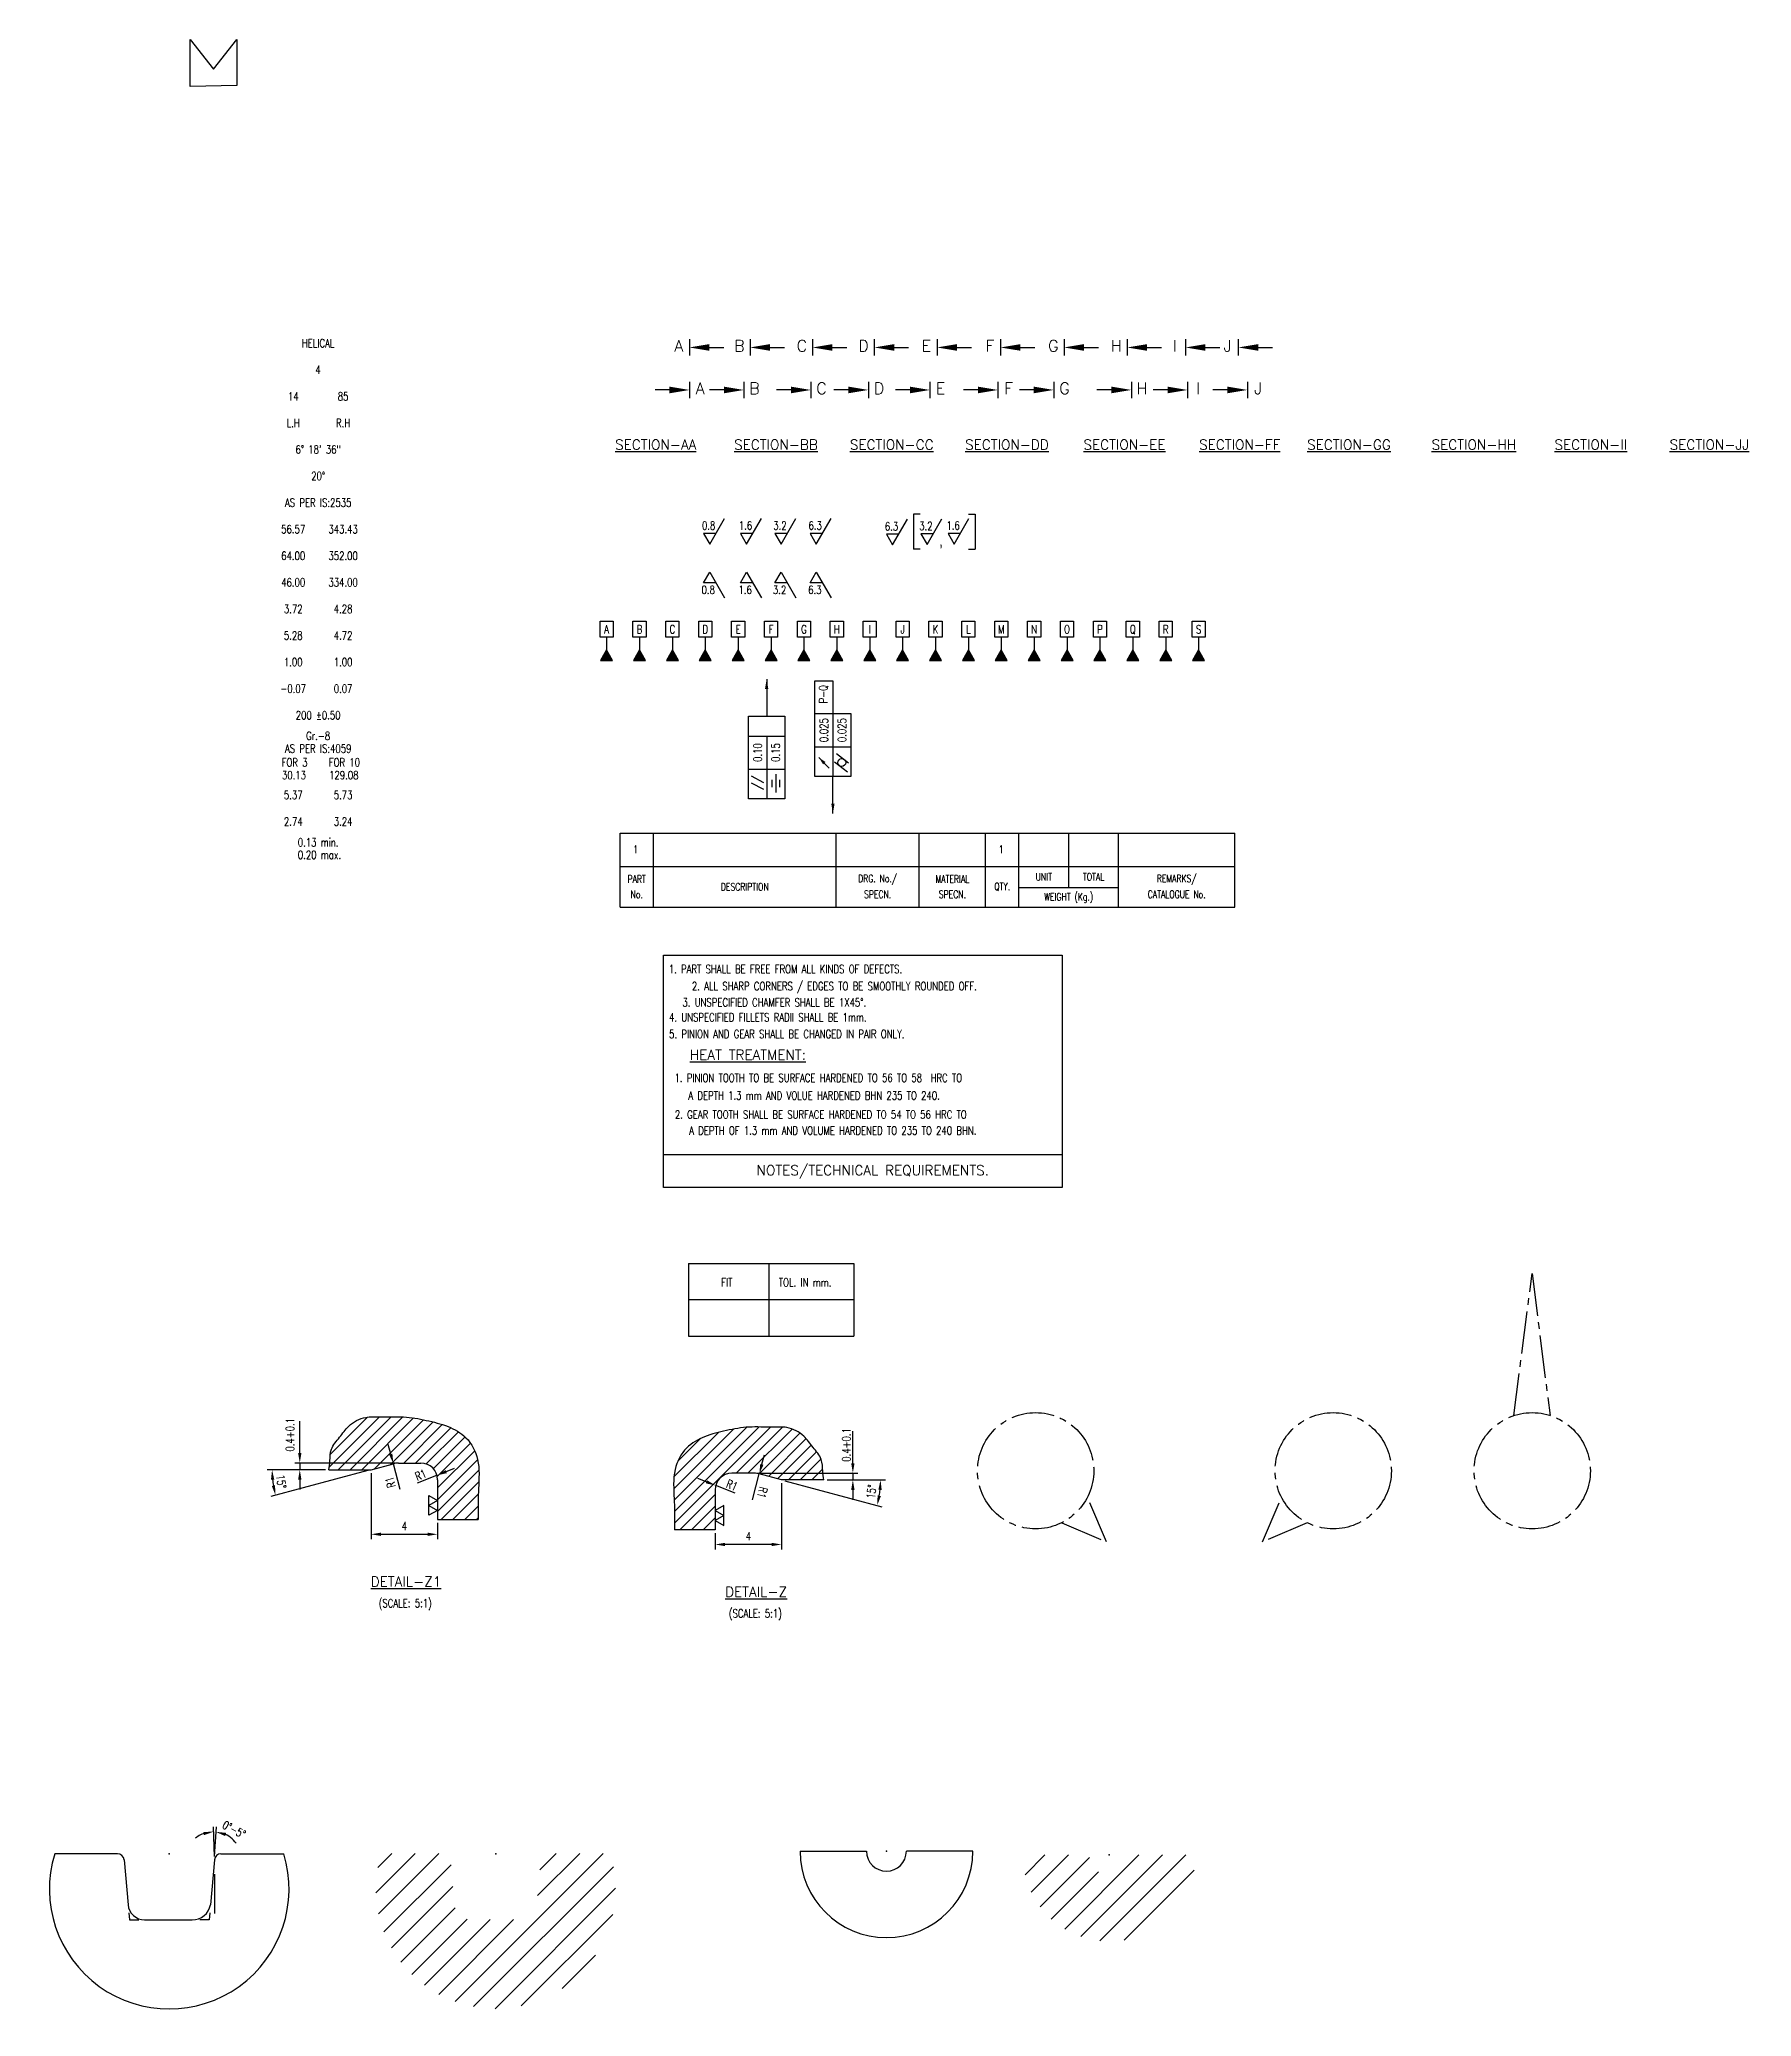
# Model space of a CAD drawing. Extents: x -2528 to 6089, y -2362 to 1067.
# Drawn here: x -245 to 270, y -2116 to -1521 of the extents above; entities that cross this region are included whole.
import ezdxf
from ezdxf.enums import TextEntityAlignment as Align

# ---------------------------------------------------------------- set-up
doc = ezdxf.new("R2010")
doc.units = 0
doc.header["$LTSCALE"] = 16
doc.header["$MEASUREMENT"] = 0
doc.linetypes.add('0', pattern=[100000, 100000, 0])
doc.linetypes.add('C2', pattern=[1.175, 0.8, -0.125, 0.125, -0.125])
doc.layers.get('0').update_dxf_attribs({"linetype": 'CONTINUOUS'})
doc.layers.get('DEFPOINTS').update_dxf_attribs({"linetype": 'CONTINUOUS'})
for name, color, linetype in [('DIM', 2, 'CONTINUOUS'), ('TEXT', 4, 'CONTINUOUS'), ('TXT', 4, 'CONTINUOUS')]:
    doc.layers.add(name, color=color, linetype=linetype)
doc.styles.add('ROMANS', font='ROMANS.shx', dxfattribs={"width": 0.75, "height": 2.5})
doc.styles.add('ROMANT', font='ROMANT.shx', dxfattribs={"width": 0.75, "height": 2.75})
doc.dimstyles.get("Standard").update_dxf_attribs({"dimtxt": 0.18, "dimasz": 3, "dimexe": 2, "dimexo": 1.25, "dimgap": 1.25, "dimtad": 1, "dimzin": 0, "dimdsep": 46, "dimtxsty": 'ROMANS', "dimcen": 0, "dimclrd": 2, "dimclre": 2, "dimclrt": 2, "dimadec": 0, "dimazin": 0, "dimtfac": 1, "dimtix": 1, "dimtofl": 0, "dimtmove": 0, "dimatfit": 1, "dimfxl": 0, "dimtvp": 1, "dimtolj": 1, "dimtzin": 0, "dimarcsym": 0})

msp = doc.modelspace()

# ---------------------------------------------------------------- texts
at = {"color": 3, "style": 'ROMANS', "width": 0.75}
for s, p in [('HELICAL', (-161.1047733, -1612.4548544)), ('4', (-161.1047733, -1620.4548544)), ('14', (-168.6047733, -1628.4548544)), ('85', (-153.6047733, -1628.4548544)), ('L.H', (-168.6047733, -1636.4548544)), ('R.H', (-153.6047733, -1636.4548544)), ('6%%d 18\' 36"', (-161.1047733, -1644.4548544)), ('20%%D', (-161.1047733, -1652.4548544)), ('AS PER IS:2535', (-161.1047733, -1660.4548544)), ('56.57', (-168.6047733, -1668.4548544)), ('343.43', (-153.6047733, -1668.4548544)), ('64.00', (-168.6047733, -1676.4548544)), ('352.00', (-153.6047733, -1676.4548544)), ('46.00', (-168.6047733, -1684.4548544)), ('334.00', (-153.6047733, -1684.4548544)), ('3.72', (-168.6047733, -1692.4548544)), ('4.28', (-153.6047733, -1692.4548544)), ('5.28', (-168.6047733, -1700.4548544)), ('4.72', (-153.6047733, -1700.4548544)), ('1.00', (-168.6047733, -1708.4548544)), ('1.00', (-153.6047733, -1708.4548544)), ('-0.07', (-168.6047733, -1716.4548544)), ('0.07', (-153.6047733, -1716.4548544)), ('200 %%P0.50', (-161.1047733, -1724.4548544)), ('Gr.-8', (-161.1047733, -1730.6542073)), ('FOR 3', (-168.1971834, -1738.6542073)), ('AS PER IS:4059', (-161.1047733, -1734.491902)), ('FOR 10', (-153.1971834, -1738.6542073)), ('30.13', (-168.3941937, -1742.491902)), ('129.08', (-153.3941937, -1742.491902)), ('5.37', (-168.6047733, -1748.4548544)), ('5.73', (-153.6047733, -1748.4548544)), ('2.74', (-168.6047733, -1756.4548544)), ('3.24', (-153.6047733, -1756.4548544)), ('0.13 min.', (-161.1047733, -1762.6542073)), ('0.20 max.', (-160.7107493, -1766.491902)), ('2. ALL SHARP CORNERS / EDGES TO BE SMOOTHLY ROUNDED OFF.', (-5.7485601, -1806.1808955)), ('3. UNSPECIFIED CHAMFER SHALL BE 1X45%%D.', (-23.8348835, -1810.9040797))]:
    msp.add_text(s, height=2.5, dxfattribs=at).set_placement(p, align=Align.MIDDLE)
msp.add_text('P-Q', height=2.5, rotation=90, dxfattribs=at).set_placement((-9.0655881, -1718.1296728), align=Align.MIDDLE_CENTER)
for s, p in [('1. PART SHALL BE FREE FROM ALL KINDS OF DEFECTS.', (-55.5974234, -1802.109102)), ('4. UNSPECIFIED FILLETS RADII SHALL BE 1mm.', (-55.5038777, -1816.6295238)), ('5. PINION AND GEAR SHALL BE CHANGED IN PAIR ONLY.', (-55.492745, -1821.6677528)), ('1. PINION TOOTH TO BE SURFACE HARDENED TO 56 TO 58  HRC TO ', (-53.8462796, -1834.8695562)), ('A DEPTH 1.3 mm AND VOLUE HARDENED BHN 235 TO 240.', (-49.7033946, -1840.1843441)), ('A DEPTH OF 1.3 mm AND VOLUME HARDENED TO 235 TO 240 BHN.', (-49.4587662, -1850.730376))]:
    msp.add_text(s, height=2.5, dxfattribs=at).set_placement(p)
at = {"style": 'ROMANT'}
msp.add_text('NOTES/TECHNICAL REQUIREMENTS.', height=3, dxfattribs=at).set_placement((5.811018, -1861.6470343), align=Align.MIDDLE)
at = {"layer": 'DIM', "color": 7, "style": 'ROMANT'}
msp.add_text('%%UHEAT TREATMENT:', height=3, dxfattribs=at).set_placement((-31.7831927, -1826.6551656), align=Align.MIDDLE)
at = {"layer": 'DIM', "color": 3, "style": 'ROMANS', "width": 0.75}
msp.add_text('2. GEAR TOOTH SHALL BE SURFACE HARDENED TO 54 TO 56 HRC TO ', height=2.5, dxfattribs=at).set_placement((-53.7469764, -1845.9018655))

# ---------------------------------------------------------------- blocks, each defined once
blk = doc.blocks.new('SAR_L_A')
at = {"layer": 'DIM', "color": 7}
blk.add_line((6, 0), (10.34, 0), dxfattribs=at)
blk.add_solid([(6, -1), (6, 1), (0, 0)], dxfattribs=at)
at = {"layer": 'TEXT', "color": 7}
blk.add_line((0, 2.47), (0, -2.47), dxfattribs=at)
at = {"layer": 'TEXT', "color": 7, "style": 'ROMANT'}
blk.add_text('A', height=3.5, dxfattribs=at).set_placement((-3.22, -1.26), align=Align.CENTER)
blk = doc.blocks.new('SAR_L_B')
at = {"layer": 'DIM', "color": 7}
blk.add_line((6, 0), (10.34, 0), dxfattribs=at)
blk.add_solid([(6, -1), (6, 1), (0, 0)], dxfattribs=at)
at = {"layer": 'TEXT', "color": 7}
blk.add_line((0, 2.47), (0, -2.47), dxfattribs=at)
at = {"layer": 'TEXT', "color": 7, "style": 'ROMANT'}
blk.add_text('B', height=3.5, dxfattribs=at).set_placement((-3.22, -1.26), align=Align.CENTER)
blk = doc.blocks.new('SAR_L_C')
at = {"layer": 'DIM', "color": 7}
blk.add_line((6, 0), (10.34, 0), dxfattribs=at)
blk.add_solid([(6, -1), (6, 1), (0, 0)], dxfattribs=at)
at = {"layer": 'TEXT', "color": 7}
blk.add_line((0, 2.47), (0, -2.47), dxfattribs=at)
at = {"layer": 'TEXT', "color": 7, "style": 'ROMANT'}
blk.add_text('C', height=3.5, dxfattribs=at).set_placement((-3.22, -1.26), align=Align.CENTER)
blk = doc.blocks.new('SAR_L_D')
at = {"layer": 'DIM', "color": 7}
blk.add_line((6, 0), (10.34, 0), dxfattribs=at)
blk.add_solid([(6, -1), (6, 1), (0, 0)], dxfattribs=at)
at = {"layer": 'TEXT', "color": 7}
blk.add_line((0, 2.47), (0, -2.47), dxfattribs=at)
at = {"layer": 'TEXT', "color": 7, "style": 'ROMANT'}
blk.add_text('D', height=3.5, dxfattribs=at).set_placement((-3.22, -1.26), align=Align.CENTER)
blk = doc.blocks.new('SAR_L_E')
at = {"layer": 'DIM', "color": 7}
blk.add_line((6, 0), (10.34, 0), dxfattribs=at)
blk.add_solid([(6, -1), (6, 1), (0, 0)], dxfattribs=at)
at = {"layer": 'TEXT', "color": 7}
blk.add_line((0, 2.47), (0, -2.47), dxfattribs=at)
at = {"layer": 'TEXT', "color": 7, "style": 'ROMANT'}
blk.add_text('E', height=3.5, dxfattribs=at).set_placement((-3.22, -1.26), align=Align.CENTER)
blk = doc.blocks.new('SAR_L_F')
at = {"layer": 'DIM', "color": 7}
blk.add_line((6, 0), (10.34, 0), dxfattribs=at)
blk.add_solid([(6, -1), (6, 1), (0, 0)], dxfattribs=at)
at = {"layer": 'TEXT', "color": 7}
blk.add_line((0, 2.47), (0, -2.47), dxfattribs=at)
at = {"layer": 'TEXT', "color": 7, "style": 'ROMANT'}
blk.add_text('F', height=3.5, dxfattribs=at).set_placement((-3.22, -1.26), align=Align.CENTER)
blk = doc.blocks.new('SAR_L_G')
at = {"layer": 'DIM', "color": 7}
blk.add_line((6, 0), (10.34, 0), dxfattribs=at)
blk.add_solid([(6, -1), (6, 1), (0, 0)], dxfattribs=at)
at = {"layer": 'TEXT', "color": 7}
blk.add_line((0, 2.47), (0, -2.47), dxfattribs=at)
at = {"layer": 'TEXT', "color": 7, "style": 'ROMANT'}
blk.add_text('G', height=3.5, dxfattribs=at).set_placement((-3.22, -1.26), align=Align.CENTER)
blk = doc.blocks.new('SAR_L_H')
at = {"layer": 'DIM', "color": 7}
blk.add_line((6, 0), (10.34, 0), dxfattribs=at)
blk.add_solid([(6, -1), (6, 1), (0, 0)], dxfattribs=at)
at = {"layer": 'TEXT', "color": 7}
blk.add_line((0, 2.47), (0, -2.47), dxfattribs=at)
at = {"layer": 'TEXT', "color": 7, "style": 'ROMANT'}
blk.add_text('H', height=3.5, dxfattribs=at).set_placement((-3.22, -1.26), align=Align.CENTER)
blk = doc.blocks.new('SAR_L_I')
at = {"layer": 'DIM', "color": 7}
blk.add_line((6, 0), (10.34, 0), dxfattribs=at)
blk.add_solid([(6, -1), (6, 1), (0, 0)], dxfattribs=at)
at = {"layer": 'TEXT', "color": 7}
blk.add_line((0, 2.47), (0, -2.47), dxfattribs=at)
at = {"layer": 'TEXT', "color": 7, "style": 'ROMANT'}
blk.add_text('I', height=3.5, dxfattribs=at).set_placement((-3.22, -1.26), align=Align.CENTER)
blk = doc.blocks.new('SAR_L_J')
at = {"layer": 'DIM', "color": 7}
blk.add_line((6, 0), (10.34, 0), dxfattribs=at)
blk.add_solid([(6, -1), (6, 1), (0, 0)], dxfattribs=at)
at = {"layer": 'TEXT', "color": 7}
blk.add_line((0, 2.47), (0, -2.47), dxfattribs=at)
at = {"layer": 'TEXT', "color": 7, "style": 'ROMANT'}
blk.add_text('J', height=3.5, dxfattribs=at).set_placement((-3.22, -1.26), align=Align.CENTER)
blk = doc.blocks.new('SAR_R_A')
at = {"layer": 'DIM', "color": 7}
blk.add_line((-6, 0), (-10.34, 0), dxfattribs=at)
blk.add_solid([(-6, -1), (-6, 1), (0, 0)], dxfattribs=at)
at = {"layer": 'TEXT', "color": 7}
blk.add_line((0, 2.47), (0, -2.47), dxfattribs=at)
at = {"layer": 'TEXT', "color": 7, "style": 'ROMANT'}
blk.add_text('A', height=3.5, dxfattribs=at).set_placement((3.22, -1.26), align=Align.CENTER)
blk = doc.blocks.new('SAR_R_B')
at = {"layer": 'DIM', "color": 7}
blk.add_line((-6, 0), (-10.34, 0), dxfattribs=at)
blk.add_solid([(-6, -1), (-6, 1), (0, 0)], dxfattribs=at)
at = {"layer": 'TEXT', "color": 7}
blk.add_line((0, 2.47), (0, -2.47), dxfattribs=at)
at = {"layer": 'TEXT', "color": 7, "style": 'ROMANT'}
blk.add_text('B', height=3.5, dxfattribs=at).set_placement((3.22, -1.26), align=Align.CENTER)
blk = doc.blocks.new('SAR_R_C')
at = {"layer": 'DIM', "color": 7}
blk.add_line((-6, 0), (-10.34, 0), dxfattribs=at)
blk.add_solid([(-6, -1), (-6, 1), (0, 0)], dxfattribs=at)
at = {"layer": 'TEXT', "color": 7}
blk.add_line((0, 2.47), (0, -2.47), dxfattribs=at)
at = {"layer": 'TEXT', "color": 7, "style": 'ROMANT'}
blk.add_text('C', height=3.5, dxfattribs=at).set_placement((3.22, -1.26), align=Align.CENTER)
blk = doc.blocks.new('SAR_R_D')
at = {"layer": 'DIM', "color": 7}
blk.add_line((-6, 0), (-10.34, 0), dxfattribs=at)
blk.add_solid([(-6, -1), (-6, 1), (0, 0)], dxfattribs=at)
at = {"layer": 'TEXT', "color": 7}
blk.add_line((0, 2.47), (0, -2.47), dxfattribs=at)
at = {"layer": 'TEXT', "color": 7, "style": 'ROMANT'}
blk.add_text('D', height=3.5, dxfattribs=at).set_placement((3.22, -1.26), align=Align.CENTER)
blk = doc.blocks.new('SAR_R_E')
at = {"layer": 'DIM', "color": 7}
blk.add_line((-6, 0), (-10.34, 0), dxfattribs=at)
blk.add_solid([(-6, -1), (-6, 1), (0, 0)], dxfattribs=at)
at = {"layer": 'TEXT', "color": 7}
blk.add_line((0, 2.47), (0, -2.47), dxfattribs=at)
at = {"layer": 'TEXT', "color": 7, "style": 'ROMANT'}
blk.add_text('E', height=3.5, dxfattribs=at).set_placement((3.22, -1.26), align=Align.CENTER)
blk = doc.blocks.new('SAR_R_F')
at = {"layer": 'DIM', "color": 7}
blk.add_line((-6, 0), (-10.34, 0), dxfattribs=at)
blk.add_solid([(-6, -1), (-6, 1), (0, 0)], dxfattribs=at)
at = {"layer": 'TEXT', "color": 7}
blk.add_line((0, 2.47), (0, -2.47), dxfattribs=at)
at = {"layer": 'TEXT', "color": 7, "style": 'ROMANT'}
blk.add_text('F', height=3.5, dxfattribs=at).set_placement((3.22, -1.26), align=Align.CENTER)
blk = doc.blocks.new('SAR_R_G')
at = {"layer": 'DIM', "color": 7}
blk.add_line((-6, 0), (-10.34, 0), dxfattribs=at)
blk.add_solid([(-6, -1), (-6, 1), (0, 0)], dxfattribs=at)
at = {"layer": 'TEXT', "color": 7}
blk.add_line((0, 2.47), (0, -2.47), dxfattribs=at)
at = {"layer": 'TEXT', "color": 7, "style": 'ROMANT'}
blk.add_text('G', height=3.5, dxfattribs=at).set_placement((3.22, -1.26), align=Align.CENTER)
blk = doc.blocks.new('SAR_R_H')
at = {"layer": 'DIM', "color": 7}
blk.add_line((-6, 0), (-10.34, 0), dxfattribs=at)
blk.add_solid([(-6, -1), (-6, 1), (0, 0)], dxfattribs=at)
at = {"layer": 'TEXT', "color": 7}
blk.add_line((0, 2.47), (0, -2.47), dxfattribs=at)
at = {"layer": 'TEXT', "color": 7, "style": 'ROMANT'}
blk.add_text('H', height=3.5, dxfattribs=at).set_placement((3.22, -1.26), align=Align.CENTER)
blk = doc.blocks.new('SAR_R_I')
at = {"layer": 'DIM', "color": 7}
blk.add_line((-6, 0), (-10.34, 0), dxfattribs=at)
blk.add_solid([(-6, -1), (-6, 1), (0, 0)], dxfattribs=at)
at = {"layer": 'TEXT', "color": 7}
blk.add_line((0, 2.47), (0, -2.47), dxfattribs=at)
at = {"layer": 'TEXT', "color": 7, "style": 'ROMANT'}
blk.add_text('I', height=3.5, dxfattribs=at).set_placement((3.22, -1.26), align=Align.CENTER)
blk = doc.blocks.new('SAR_R_J')
at = {"layer": 'DIM', "color": 7}
blk.add_line((-6, 0), (-10.34, 0), dxfattribs=at)
blk.add_solid([(-6, -1), (-6, 1), (0, 0)], dxfattribs=at)
at = {"layer": 'TEXT', "color": 7}
blk.add_line((0, 2.47), (0, -2.47), dxfattribs=at)
at = {"layer": 'TEXT', "color": 7, "style": 'ROMANT'}
blk.add_text('J', height=3.5, dxfattribs=at).set_placement((3.22, -1.26), align=Align.CENTER)
blk = doc.blocks.new('bombox')
at = {"color": 2}
blk.add_line((0, 22.32), (185, 22.32), dxfattribs=at)
at = {"color": 0}
for p, q in [((0, 12.32), (0, 22.32)), ((10, 12.32), (10, 22.32)), ((65, 12.32), (65, 22.32)), ((90, 12.32), (90, 22.32)), ((110, 12.32), (110, 22.32)), ((120, 12.32), (120, 22.32)), ((135, 12.32), (135, 22.32)), ((150, 12.32), (150, 22.32)), ((185, 12.32), (185, 22.32)), ((0, 0), (0, 12.32)), ((185, 0), (185, 12.32))]:
    blk.add_line(p, q, dxfattribs=at)
for p, q in [((0, 12.32), (185, 12.32)), ((10, 0), (10, 12.32)), ((65, 0), (65, 12.32)), ((90, 0), (90, 12.32)), ((110, 0), (110, 12.32)), ((120, 0), (120, 12.32)), ((150, 0), (150, 12.32)), ((120, 6), (150, 6))]:
    blk.add_line(p, q)
at = {"color": 7}
blk.add_line((135, 6), (135, 12.32), dxfattribs=at)
at = {"color": 7, "linetype": 'Continuous'}
blk.add_line((0, 0), (185, 0), dxfattribs=at)
at = {"style": 'ROMANS', "width": 0.75}
for s, p in [('PART', (5, 8.5)), ('DESCRIPTION', (37.5, 6.16)), ('DRG. No./', (77.5, 8.5)), ('MATERIAL', (100, 8.5)), ('QTY.', (115, 6.16)), ('UNIT', (127.5, 9.16)), ('TOTAL', (142.5, 9.16)), ('REMARKS/', (167.5, 8.5)), ('No.', (5, 3.9)), ('SPECN.', (77.5, 3.9)), ('SPECN.', (100, 3.9)), ('WEIGHT (Kg.)', (135, 3)), ('CATALOGUE No.', (167.5, 3.9))]:
    blk.add_text(s, height=2.25, dxfattribs=at).set_placement(p, align=Align.MIDDLE)
at = {"layer": 'DIM', "color": 3, "style": 'ROMANS', "width": 0.75}
for p in [(4.66, 17.44), (114.66, 17.44)]:
    blk.add_text('1', height=2.25, dxfattribs=at).set_placement(p, align=Align.MIDDLE)
blk = doc.blocks.new('8delA')
at = {"color": 2}
for p, q in [((0, 0), (4.45, 7.71)), ((-1.87, 3.25), (0, 0)), ((1.87, 3.25), (-1.87, 3.25))]:
    blk.add_line(p, q, dxfattribs=at)
at = {"color": 3, "style": 'ROMANS', "width": 0.75}
blk.add_text('0.8', height=2.5, dxfattribs=at).set_placement((-2.34, 4.35))
blk = doc.blocks.new('16delA')
at = {"color": 2}
for p, q in [((0, 0), (4.45, 7.71)), ((-1.87, 3.25), (0, 0)), ((1.87, 3.25), (-1.87, 3.25))]:
    blk.add_line(p, q, dxfattribs=at)
at = {"color": 3, "style": 'ROMANS', "width": 0.75}
blk.add_text('1.6', height=2.5, dxfattribs=at).set_placement((-2.34, 4.35))
blk = doc.blocks.new('32delA')
at = {"color": 2}
for p, q in [((0, 0), (4.45, 7.71)), ((-1.87, 3.25), (0, 0)), ((1.87, 3.25), (-1.87, 3.25))]:
    blk.add_line(p, q, dxfattribs=at)
at = {"color": 3, "style": 'ROMANS', "width": 0.75}
blk.add_text('3.2', height=2.5, dxfattribs=at).set_placement((-2.34, 4.35))
blk = doc.blocks.new('63delA')
at = {"color": 2}
for p, q in [((0, 0), (4.45, 7.71)), ((-1.87, 3.25), (0, 0)), ((1.87, 3.25), (-1.87, 3.25))]:
    blk.add_line(p, q, dxfattribs=at)
at = {"color": 3, "style": 'ROMANS', "width": 0.75}
blk.add_text('6.3', height=2.5, dxfattribs=at).set_placement((-2.34, 4.35))
blk = doc.blocks.new('8delB')
at = {"color": 2}
for p, q in [((-1.87, -3.25), (0, 0)), ((0, 0), (4.45, -7.71)), ((1.87, -3.25), (-1.87, -3.25))]:
    blk.add_line(p, q, dxfattribs=at)
at = {"color": 3, "style": 'ROMANS', "width": 0.75}
blk.add_text('0.8', height=2.5, dxfattribs=at).set_placement((-2.45, -6.59))
blk = doc.blocks.new('16delB')
at = {"color": 2}
for p, q in [((-1.87, -3.25), (0, 0)), ((0, 0), (4.45, -7.71)), ((1.87, -3.25), (-1.87, -3.25))]:
    blk.add_line(p, q, dxfattribs=at)
at = {"color": 3, "style": 'ROMANS', "width": 0.75}
blk.add_text('1.6', height=2.5, dxfattribs=at).set_placement((-2.45, -6.59))
blk = doc.blocks.new('32delB')
at = {"color": 2}
for p, q in [((-1.87, -3.25), (0, 0)), ((0, 0), (4.45, -7.71)), ((1.87, -3.25), (-1.87, -3.25))]:
    blk.add_line(p, q, dxfattribs=at)
at = {"color": 3, "style": 'ROMANS', "width": 0.75}
blk.add_text('3.2', height=2.5, dxfattribs=at).set_placement((-2.45, -6.59))
blk = doc.blocks.new('63delB')
at = {"color": 2}
for p, q in [((-1.87, -3.25), (0, 0)), ((0, 0), (4.45, -7.71)), ((1.87, -3.25), (-1.87, -3.25))]:
    blk.add_line(p, q, dxfattribs=at)
at = {"color": 3, "style": 'ROMANS', "width": 0.75}
blk.add_text('6.3', height=2.5, dxfattribs=at).set_placement((-2.45, -6.59))
blk = doc.blocks.new('commondel')
at = {"color": 2}
for p, q in [((8.33, 9.25), (6.31, 9.25)), ((6.31, 9.25), (6.31, -1.25)), ((22.78, 9.25), (24.8, 9.25)), ((24.8, 9.25), (24.8, -1.25)), ((8.33, -1.25), (6.31, -1.25)), ((22.78, -1.25), (24.8, -1.25))]:
    blk.add_line(p, q, dxfattribs=at)
at = {"color": 0}
for name, p in [('63delA', (0, 0)), ('32delA', (10.34, 0.12)), ('16delA', (18.53, 0.24))]:
    blk.add_blockref(name, p, dxfattribs=at)
at = {"color": 3, "style": 'ROMANS', "width": 0.75}
blk.add_text(',', height=2.5, dxfattribs=at).set_placement((14.16, -0.18))
blk = doc.blocks.new('keyway_geotol')
at = {"color": 2}
for p, q in [((0, 0), (0, -11.16)), ((-5.43, -17.13), (5.43, -17.13)), ((0, -17.13), (0, -36.06)), ((-5.43, -27.09), (0, -27.09)), ((0, -27.09), (5.43, -27.09))]:
    blk.add_line(p, q, dxfattribs=at)
at = {"color": 3}
for p, q in [((-4.67, -29.14), (-0.94, -31.12)), ((2.72, -28.59), (2.72, -34.11)), ((-4.67, -31.17), (-0.94, -33.15)), ((1.52, -30.27), (1.52, -32.57)), ((3.91, -30.27), (3.91, -32.57))]:
    blk.add_line(p, q, dxfattribs=at)
at = {"color": 2}
blk.add_lwpolyline([(-5.43, -11.16), (5.43, -11.16), (5.43, -36.06), (-5.43, -36.06)], close=True, dxfattribs=at)
blk.add_solid([(-0.5, -3), (0.5, -3), (0, 0)], dxfattribs=at)
at = {"color": 3, "style": 'ROMANS', "width": 0.75}
for s, p in [('0.10', (-2.72, -22.11)), ('0.15', (2.72, -22.11))]:
    blk.add_text(s, height=2.5, rotation=90, dxfattribs=at).set_placement(p, align=Align.MIDDLE_CENTER)
blk = doc.blocks.new('keydia_geotol')
at = {"color": 2}
for p, q in [((0, 39.94), (0, 11.16)), ((-5.43, 30.1), (5.43, 30.1)), ((-5.43, 20.13), (0, 20.13)), ((0, 20.13), (5.43, 20.13)), ((0, 0), (0, 11.16))]:
    blk.add_line(p, q, dxfattribs=at)
at = {"color": 3}
for p, q in [((1.07, 18.07), (4.66, 15.33)), ((-4.23, 16.89), (-1.13, 13.65)), ((0.47, 15.55), (4.37, 12.58))]:
    blk.add_line(p, q, dxfattribs=at)
at = {"color": 2}
blk.add_lwpolyline([(5.43, 30.1), (5.43, 11.16), (-5.43, 11.16), (-5.43, 39.94), (0, 39.94)], dxfattribs=at)
at = {"color": 3}
blk.add_circle((2.67, 15.37), 1.18, dxfattribs=at)
blk.add_solid([(-2.23, 15.52), (-2.95, 14.83), (-4.23, 16.89)], dxfattribs=at)
at = {"color": 2}
blk.add_solid([(-0.5, 3), (0.5, 3), (0, 0)], dxfattribs=at)
at = {"color": 3, "style": 'ROMANS', "width": 0.75}
for p in [(-2.72, 25.12), (2.72, 25.12)]:
    blk.add_text('0.025', height=2.5, rotation=90, dxfattribs=at).set_placement(p, align=Align.MIDDLE_CENTER)
blk = doc.blocks.new('fit_heading')
at = {"layer": 'TXT', "color": 7, "linetype": '0'}
for p, q in [((0, 0), (49.72, 0)), ((0, 0), (0, -10.83)), ((24.22, 0.07), (24.22, -10.83)), ((49.72, 0), (49.72, -10.83)), ((0, -10.83), (49.72, -10.83))]:
    blk.add_line(p, q, dxfattribs=at)
at = {"color": 3, "style": 'ROMANS', "width": 0.75}
for s, p in [('FIT', (9.85, -6.89)), ('TOL. IN mm.', (27.19, -6.89))]:
    blk.add_text(s, height=2.5, dxfattribs=at).set_placement(p)
blk = doc.blocks.new('dit_lineitem')
at = {"layer": 'TXT', "color": 7, "linetype": '0'}
for p, q in [((0, 0), (0, -11)), ((24.22, 0.07), (24.22, -11)), ((49.72, 0), (49.72, -11))]:
    blk.add_line(p, q, dxfattribs=at)
at = {"layer": 'TXT', "color": 2, "linetype": '0'}
blk.add_line((0, -11), (49.72, -11), dxfattribs=at)
blk = doc.blocks.new('SEC_A')
at = {"layer": 'DIM', "color": 7, "style": 'ROMANT'}
blk.add_text('%%USECTION-AA', height=3, dxfattribs=at).set_placement((0, 0), align=Align.MIDDLE)
blk = doc.blocks.new('SEC_B')
at = {"layer": 'DIM', "color": 7, "style": 'ROMANT'}
blk.add_text('%%USECTION-BB', height=3, dxfattribs=at).set_placement((0, 0), align=Align.MIDDLE)
blk = doc.blocks.new('SEC_C')
at = {"layer": 'DIM', "color": 7, "style": 'ROMANT'}
blk.add_text('%%USECTION-CC', height=3, dxfattribs=at).set_placement((0, 0), align=Align.MIDDLE)
blk = doc.blocks.new('SEC_D')
at = {"layer": 'DIM', "color": 7, "style": 'ROMANT'}
blk.add_text('%%USECTION-DD', height=3, dxfattribs=at).set_placement((0, 0), align=Align.MIDDLE)
blk = doc.blocks.new('SEC_E')
at = {"layer": 'DIM', "color": 7, "style": 'ROMANT'}
blk.add_text('%%USECTION-EE', height=3, dxfattribs=at).set_placement((0, 0), align=Align.MIDDLE)
blk = doc.blocks.new('SEC_F')
at = {"layer": 'DIM', "color": 7, "style": 'ROMANT'}
blk.add_text('%%USECTION-FF', height=3, dxfattribs=at).set_placement((0, 0), align=Align.MIDDLE)
blk = doc.blocks.new('SEC_G')
at = {"layer": 'DIM', "color": 7, "style": 'ROMANT'}
blk.add_text('%%USECTION-GG', height=3, dxfattribs=at).set_placement((0, 0), align=Align.MIDDLE)
blk = doc.blocks.new('SEC_H')
at = {"layer": 'DIM', "color": 7, "style": 'ROMANT'}
blk.add_text('%%USECTION-HH', height=3, dxfattribs=at).set_placement((0, 0), align=Align.MIDDLE)
blk = doc.blocks.new('SEC_I')
at = {"layer": 'DIM', "color": 7, "style": 'ROMANT'}
blk.add_text('%%USECTION-II', height=3, dxfattribs=at).set_placement((0, 0), align=Align.MIDDLE)
blk = doc.blocks.new('SEC_J')
at = {"layer": 'DIM', "color": 7, "style": 'ROMANT'}
blk.add_text('%%USECTION-JJ', height=3, dxfattribs=at).set_placement((0, 0), align=Align.MIDDLE)
blk = doc.blocks.new('2DL')
at = {"color": 2}
for p, q in [((-3, 2.6), (-1.5, 0)), ((0, 2.6), (-3, 2.6)), ((-1.5, 0), (0, 2.6)), ((3, 2.6), (0, 2.6)), ((0, 2.6), (1.5, 0)), ((1.5, 0), (3, 2.6))]:
    blk.add_line(p, q, dxfattribs=at)
blk = doc.blocks.new('*D76')
at = {"color": 2, "lineweight": -2, "transparency": 16777216}
for p, q in [((-20.67, -1328.98), (8.58, -1336.82)), ((-7.9, -1328.72), (9.65, -1328.72))]:
    blk.add_line(p, q, dxfattribs=at)
blk.add_arc((-21.64, -1328.72), 29.79, 350.77326, 354.22674, dxfattribs=at)
at = {"color": 2, "transparency": 16777216}
for points in [[(7.5, -1331.69), (8.49, -1331.74), (8.15, -1328.72)], [(8.25, -1333.6), (7.27, -1333.39), (7.13, -1336.43)]]:
    blk.add_solid(points, dxfattribs=at)
at = {"layer": 'DEFPOINTS', "color": 0, "transparency": 16777216}
for p in [(-28.34, -1326.93), (-21.64, -1328.72), (-21.64, -1328.72), (-8.9, -1328.72), (7.69, -1333.9)]:
    blk.add_point(p, dxfattribs=at)
at = {"color": 3, "transparency": 16777216, "insert": (5.41, -1332.29), "char_height": 2.5, "attachment_point": 5, "rotation": 82.5, "style": 'ROMANS'}
blk.add_mtext('\\A1;15°', dxfattribs=at)
blk = doc.blocks.new('*D77')
at = {"color": 2, "lineweight": -2, "transparency": 16777216}
for p, q in [((-21.64, -1329.72), (-21.64, -1349.66)), ((-41.64, -1344.72), (-41.64, -1349.66)), ((-24.64, -1348.16), (-38.64, -1348.16))]:
    blk.add_line(p, q, dxfattribs=at)
at = {"color": 2, "transparency": 16777216}
for points in [[(-38.64, -1347.66), (-38.64, -1348.66), (-41.64, -1348.16)], [(-24.64, -1347.66), (-24.64, -1348.66), (-21.64, -1348.16)]]:
    blk.add_solid(points, dxfattribs=at)
at = {"layer": 'DEFPOINTS', "color": 0, "transparency": 16777216}
for p in [(-21.64, -1328.72), (-41.64, -1343.72), (-41.64, -1348.16)]:
    blk.add_point(p, dxfattribs=at)
at = {"color": 3, "transparency": 16777216, "insert": (-31.64, -1345.66), "char_height": 2.5, "attachment_point": 5, "style": 'ROMANS'}
blk.add_mtext('\\A1;4', dxfattribs=at)
blk = doc.blocks.new('*D79')
at = {"color": 2, "lineweight": -2, "transparency": 16777216}
for p, q in [((-158.92, -1325.66), (-176.47, -1325.66)), ((-146.15, -1325.92), (-175.4, -1333.76))]:
    blk.add_line(p, q, dxfattribs=at)
blk.add_arc((-145.18, -1325.66), 29.79, 185.77326, 189.22674, dxfattribs=at)
at = {"color": 2, "transparency": 16777216}
for points in [[(-175.31, -1328.68), (-174.32, -1328.63), (-174.97, -1325.66)], [(-174.09, -1330.33), (-175.07, -1330.54), (-173.95, -1333.37)]]:
    blk.add_solid(points, dxfattribs=at)
at = {"layer": 'DEFPOINTS', "color": 0, "transparency": 16777216}
for p in [(-157.92, -1325.66), (-145.18, -1325.66), (-145.18, -1325.66), (-138.48, -1323.86), (-174.85, -1328.26)]:
    blk.add_point(p, dxfattribs=at)
at = {"color": 3, "transparency": 16777216, "insert": (-172.23, -1329.22), "char_height": 2.5, "attachment_point": 5, "rotation": 277.5, "style": 'ROMANS'}
blk.add_mtext('\\A1;15°', dxfattribs=at)
blk = doc.blocks.new('*D80')
at = {"color": 2, "lineweight": -2, "transparency": 16777216}
for p, q in [((-145.18, -1326.66), (-145.18, -1346.6)), ((-125.18, -1341.66), (-125.18, -1346.6)), ((-142.18, -1345.1), (-128.18, -1345.1))]:
    blk.add_line(p, q, dxfattribs=at)
at = {"color": 2, "transparency": 16777216}
for points in [[(-142.18, -1344.6), (-142.18, -1345.6), (-145.18, -1345.1)], [(-128.18, -1344.6), (-128.18, -1345.6), (-125.18, -1345.1)]]:
    blk.add_solid(points, dxfattribs=at)
at = {"layer": 'DEFPOINTS', "color": 0, "transparency": 16777216}
for p in [(-145.18, -1325.66), (-125.18, -1340.66), (-125.18, -1345.1)]:
    blk.add_point(p, dxfattribs=at)
at = {"color": 3, "transparency": 16777216, "insert": (-135.18, -1342.6), "char_height": 2.5, "attachment_point": 5, "style": 'ROMANS'}
blk.add_mtext('\\A1;4', dxfattribs=at)
blk = doc.blocks.new('DETAILZ')
at = {"color": 2, "linetype": 'C2'}
for p, q in [((21.31, -21.38), (15.57, -7.99)), ((7.84, -15.65), (21.31, -21.38))]:
    blk.add_line(p, q, dxfattribs=at)
blk.add_circle((0, 0), 17.5, dxfattribs=at)
blk = doc.blocks.new('DETAILZ1')
at = {"color": 2, "linetype": 'C2'}
for p, q in [((-21.31, -21.38), (-15.57, -7.99)), ((-7.84, -15.65), (-21.31, -21.38))]:
    blk.add_line(p, q, dxfattribs=at)
blk.add_circle((0, 0), 17.5, dxfattribs=at)
blk = doc.blocks.new('Groovedetailcircle')
at = {"color": 2, "linetype": 'C2'}
for p, q in [((-5.52, 16.61), (-0.05, 59.37)), ((-0.05, 59.37), (5.37, 16.66))]:
    blk.add_line(p, q, dxfattribs=at)
blk.add_circle((0, 0), 17.5, dxfattribs=at)
blk = doc.blocks.new('DATUMA')
h = blk.add_hatch(color=2)
h.dxf.hatch_style = 1
h.paths.add_polyline_path([(-1.8, 0), (1.8, 0), (0, 3.12)])
at = {"color": 2}
for p, q in [((0, 6.93), (0, 3.12)), ((0, 3.12), (-1.8, 0)), ((-1.8, 0), (1.8, 0)), ((1.8, 0), (0, 3.12))]:
    blk.add_line(p, q, dxfattribs=at)
blk.add_lwpolyline([(-1.98, 11.78), (1.98, 11.78), (1.98, 6.93), (-1.98, 6.93)], close=True, dxfattribs=at)
at = {"color": 3, "style": 'ROMANS', "width": 0.75}
blk.add_text('A', height=2.5, dxfattribs=at).set_placement((0, 9.35), align=Align.MIDDLE_CENTER)
blk = doc.blocks.new('DATUMB')
h = blk.add_hatch(color=2)
h.dxf.hatch_style = 1
h.paths.add_polyline_path([(-1.8, 0), (1.8, 0), (0, 3.12)])
at = {"color": 2}
for p, q in [((-1.98, 11.78), (1.98, 11.78)), ((-1.98, 6.93), (-1.98, 11.78)), ((1.98, 6.93), (-1.98, 6.93)), ((0, 6.93), (0, 3.12)), ((1.98, 11.78), (1.98, 6.93)), ((0, 3.12), (-1.8, 0)), ((-1.8, 0), (1.8, 0)), ((1.8, 0), (0, 3.12))]:
    blk.add_line(p, q, dxfattribs=at)
at = {"color": 3, "style": 'ROMANS', "width": 0.75}
blk.add_text('B', height=2.5, dxfattribs=at).set_placement((0, 9.35), align=Align.MIDDLE_CENTER)
blk = doc.blocks.new('DATUMC')
h = blk.add_hatch(color=2)
h.dxf.hatch_style = 1
h.paths.add_polyline_path([(-1.8, 0), (1.8, 0), (0, 3.12)])
at = {"color": 2}
for p, q in [((-1.98, 11.78), (1.98, 11.78)), ((-1.98, 6.93), (-1.98, 11.78)), ((1.98, 6.93), (-1.98, 6.93)), ((0, 6.93), (0, 3.12)), ((1.98, 11.78), (1.98, 6.93)), ((0, 3.12), (-1.8, 0)), ((-1.8, 0), (1.8, 0)), ((1.8, 0), (0, 3.12))]:
    blk.add_line(p, q, dxfattribs=at)
at = {"color": 3, "style": 'ROMANS', "width": 0.75}
blk.add_text('C', height=2.5, dxfattribs=at).set_placement((0, 9.35), align=Align.MIDDLE_CENTER)
blk = doc.blocks.new('DATUMD')
h = blk.add_hatch(color=2)
h.dxf.hatch_style = 1
h.paths.add_polyline_path([(-1.8, 0), (1.8, 0), (0, 3.12)])
at = {"color": 2}
for p, q in [((-1.98, 11.78), (1.98, 11.78)), ((-1.98, 6.93), (-1.98, 11.78)), ((1.98, 6.93), (-1.98, 6.93)), ((0, 6.93), (0, 3.12)), ((1.98, 11.78), (1.98, 6.93)), ((0, 3.12), (-1.8, 0)), ((-1.8, 0), (1.8, 0)), ((1.8, 0), (0, 3.12))]:
    blk.add_line(p, q, dxfattribs=at)
at = {"color": 3, "style": 'ROMANS', "width": 0.75}
blk.add_text('D', height=2.5, dxfattribs=at).set_placement((0, 9.35), align=Align.MIDDLE_CENTER)
blk = doc.blocks.new('DATUME')
h = blk.add_hatch(color=2)
h.dxf.hatch_style = 1
h.paths.add_polyline_path([(-1.8, 0), (1.8, 0), (0, 3.12)])
at = {"color": 2}
for p, q in [((-1.98, 11.78), (1.98, 11.78)), ((-1.98, 6.93), (-1.98, 11.78)), ((1.98, 6.93), (-1.98, 6.93)), ((0, 6.93), (0, 3.12)), ((1.98, 11.78), (1.98, 6.93)), ((0, 3.12), (-1.8, 0)), ((-1.8, 0), (1.8, 0)), ((1.8, 0), (0, 3.12))]:
    blk.add_line(p, q, dxfattribs=at)
at = {"color": 3, "style": 'ROMANS', "width": 0.75}
blk.add_text('E', height=2.5, dxfattribs=at).set_placement((0, 9.35), align=Align.MIDDLE_CENTER)
blk = doc.blocks.new('DATUMF')
h = blk.add_hatch(color=2)
h.dxf.hatch_style = 1
h.paths.add_polyline_path([(-1.8, 0), (1.8, 0), (0, 3.12)])
at = {"color": 2}
for p, q in [((-1.98, 11.78), (1.98, 11.78)), ((-1.98, 6.93), (-1.98, 11.78)), ((1.98, 6.93), (-1.98, 6.93)), ((0, 6.93), (0, 3.12)), ((1.98, 11.78), (1.98, 6.93)), ((0, 3.12), (-1.8, 0)), ((-1.8, 0), (1.8, 0)), ((1.8, 0), (0, 3.12))]:
    blk.add_line(p, q, dxfattribs=at)
at = {"color": 3, "style": 'ROMANS', "width": 0.75}
blk.add_text('F', height=2.5, dxfattribs=at).set_placement((0, 9.35), align=Align.MIDDLE_CENTER)
blk = doc.blocks.new('DATUMG')
h = blk.add_hatch(color=2)
h.dxf.hatch_style = 1
h.paths.add_polyline_path([(-1.8, 0), (1.8, 0), (0, 3.12)])
at = {"color": 2}
for p, q in [((-1.98, 11.78), (1.98, 11.78)), ((-1.98, 6.93), (-1.98, 11.78)), ((1.98, 6.93), (-1.98, 6.93)), ((0, 6.93), (0, 3.12)), ((1.98, 11.78), (1.98, 6.93)), ((0, 3.12), (-1.8, 0)), ((-1.8, 0), (1.8, 0)), ((1.8, 0), (0, 3.12))]:
    blk.add_line(p, q, dxfattribs=at)
at = {"color": 3, "style": 'ROMANS', "width": 0.75}
blk.add_text('G', height=2.5, dxfattribs=at).set_placement((0, 9.35), align=Align.MIDDLE_CENTER)
blk = doc.blocks.new('DATUMH')
h = blk.add_hatch(color=2)
h.dxf.hatch_style = 1
h.paths.add_polyline_path([(-1.8, 0), (1.8, 0), (0, 3.12)])
at = {"color": 2}
for p, q in [((-1.98, 11.78), (1.98, 11.78)), ((-1.98, 6.93), (-1.98, 11.78)), ((1.98, 6.93), (-1.98, 6.93)), ((0, 6.93), (0, 3.12)), ((1.98, 11.78), (1.98, 6.93)), ((0, 3.12), (-1.8, 0)), ((-1.8, 0), (1.8, 0)), ((1.8, 0), (0, 3.12))]:
    blk.add_line(p, q, dxfattribs=at)
at = {"color": 3, "style": 'ROMANS', "width": 0.75}
blk.add_text('H', height=2.5, dxfattribs=at).set_placement((0, 9.35), align=Align.MIDDLE_CENTER)
blk = doc.blocks.new('DATUMI')
h = blk.add_hatch(color=2)
h.dxf.hatch_style = 1
h.paths.add_polyline_path([(-1.8, 0), (1.8, 0), (0, 3.12)])
at = {"color": 2}
for p, q in [((-1.98, 11.78), (1.98, 11.78)), ((-1.98, 6.93), (-1.98, 11.78)), ((1.98, 6.93), (-1.98, 6.93)), ((0, 6.93), (0, 3.12)), ((1.98, 11.78), (1.98, 6.93)), ((0, 3.12), (-1.8, 0)), ((-1.8, 0), (1.8, 0)), ((1.8, 0), (0, 3.12))]:
    blk.add_line(p, q, dxfattribs=at)
at = {"color": 3, "style": 'ROMANS', "width": 0.75}
blk.add_text('I', height=2.5, dxfattribs=at).set_placement((0, 9.35), align=Align.MIDDLE_CENTER)
blk = doc.blocks.new('DATUMJ')
h = blk.add_hatch(color=2)
h.dxf.hatch_style = 1
h.paths.add_polyline_path([(-1.8, 0), (1.8, 0), (0, 3.12)])
at = {"color": 2}
for p, q in [((-1.98, 11.78), (1.98, 11.78)), ((-1.98, 6.93), (-1.98, 11.78)), ((1.98, 6.93), (-1.98, 6.93)), ((0, 6.93), (0, 3.12)), ((1.98, 11.78), (1.98, 6.93)), ((0, 3.12), (-1.8, 0)), ((-1.8, 0), (1.8, 0)), ((1.8, 0), (0, 3.12))]:
    blk.add_line(p, q, dxfattribs=at)
at = {"color": 3, "style": 'ROMANS', "width": 0.75}
blk.add_text('J', height=2.5, dxfattribs=at).set_placement((0, 9.35), align=Align.MIDDLE_CENTER)
blk = doc.blocks.new('DATUMK')
h = blk.add_hatch(color=2)
h.dxf.hatch_style = 1
h.paths.add_polyline_path([(-1.8, 0), (1.8, 0), (0, 3.12)])
at = {"color": 2}
for p, q in [((-1.98, 11.78), (1.98, 11.78)), ((-1.98, 6.93), (-1.98, 11.78)), ((1.98, 6.93), (-1.98, 6.93)), ((0, 6.93), (0, 3.12)), ((1.98, 11.78), (1.98, 6.93)), ((0, 3.12), (-1.8, 0)), ((-1.8, 0), (1.8, 0)), ((1.8, 0), (0, 3.12))]:
    blk.add_line(p, q, dxfattribs=at)
at = {"color": 3, "style": 'ROMANS', "width": 0.75}
blk.add_text('K', height=2.5, dxfattribs=at).set_placement((0, 9.35), align=Align.MIDDLE_CENTER)
blk = doc.blocks.new('DATUML')
h = blk.add_hatch(color=2)
h.dxf.hatch_style = 1
h.paths.add_polyline_path([(-1.8, 0), (1.8, 0), (0, 3.12)])
at = {"color": 2}
for p, q in [((-1.98, 11.78), (1.98, 11.78)), ((-1.98, 6.93), (-1.98, 11.78)), ((1.98, 6.93), (-1.98, 6.93)), ((0, 6.93), (0, 3.12)), ((1.98, 11.78), (1.98, 6.93)), ((0, 3.12), (-1.8, 0)), ((-1.8, 0), (1.8, 0)), ((1.8, 0), (0, 3.12))]:
    blk.add_line(p, q, dxfattribs=at)
at = {"color": 3, "style": 'ROMANS', "width": 0.75}
blk.add_text('L', height=2.5, dxfattribs=at).set_placement((0, 9.35), align=Align.MIDDLE_CENTER)
blk = doc.blocks.new('DATUMM')
h = blk.add_hatch(color=2)
h.dxf.hatch_style = 1
h.paths.add_polyline_path([(-1.8, 0), (1.8, 0), (0, 3.12)])
at = {"color": 2}
for p, q in [((-1.98, 11.78), (1.98, 11.78)), ((-1.98, 6.93), (-1.98, 11.78)), ((1.98, 6.93), (-1.98, 6.93)), ((0, 6.93), (0, 3.12)), ((1.98, 11.78), (1.98, 6.93)), ((0, 3.12), (-1.8, 0)), ((-1.8, 0), (1.8, 0)), ((1.8, 0), (0, 3.12))]:
    blk.add_line(p, q, dxfattribs=at)
at = {"color": 3, "style": 'ROMANS', "width": 0.75}
blk.add_text('M', height=2.5, dxfattribs=at).set_placement((0, 9.35), align=Align.MIDDLE_CENTER)
blk = doc.blocks.new('DATUMN')
h = blk.add_hatch(color=2)
h.dxf.hatch_style = 1
h.paths.add_polyline_path([(-1.8, 0), (1.8, 0), (0, 3.12)])
at = {"color": 2}
for p, q in [((-1.98, 11.78), (1.98, 11.78)), ((-1.98, 6.93), (-1.98, 11.78)), ((1.98, 6.93), (-1.98, 6.93)), ((0, 6.93), (0, 3.12)), ((1.98, 11.78), (1.98, 6.93)), ((0, 3.12), (-1.8, 0)), ((-1.8, 0), (1.8, 0)), ((1.8, 0), (0, 3.12))]:
    blk.add_line(p, q, dxfattribs=at)
at = {"color": 3, "style": 'ROMANS', "width": 0.75}
blk.add_text('N', height=2.5, dxfattribs=at).set_placement((0, 9.35), align=Align.MIDDLE_CENTER)
blk = doc.blocks.new('DATUMO')
h = blk.add_hatch(color=2)
h.dxf.hatch_style = 1
h.paths.add_polyline_path([(-1.8, 0), (1.8, 0), (0, 3.12)])
at = {"color": 2}
for p, q in [((-1.98, 11.78), (1.98, 11.78)), ((-1.98, 6.93), (-1.98, 11.78)), ((1.98, 6.93), (-1.98, 6.93)), ((0, 6.93), (0, 3.12)), ((1.98, 11.78), (1.98, 6.93)), ((0, 3.12), (-1.8, 0)), ((-1.8, 0), (1.8, 0)), ((1.8, 0), (0, 3.12))]:
    blk.add_line(p, q, dxfattribs=at)
at = {"color": 3, "style": 'ROMANS', "width": 0.75}
blk.add_text('O', height=2.5, dxfattribs=at).set_placement((0, 9.35), align=Align.MIDDLE_CENTER)
blk = doc.blocks.new('DATUMP')
h = blk.add_hatch(color=2)
h.dxf.hatch_style = 1
h.paths.add_polyline_path([(-1.8, 0), (1.8, 0), (0, 3.12)])
at = {"color": 2}
for p, q in [((-1.98, 11.78), (1.98, 11.78)), ((-1.98, 6.93), (-1.98, 11.78)), ((1.98, 6.93), (-1.98, 6.93)), ((0, 6.93), (0, 3.12)), ((1.98, 11.78), (1.98, 6.93)), ((0, 3.12), (-1.8, 0)), ((-1.8, 0), (1.8, 0)), ((1.8, 0), (0, 3.12))]:
    blk.add_line(p, q, dxfattribs=at)
at = {"color": 3, "style": 'ROMANS', "width": 0.75}
blk.add_text('P', height=2.5, dxfattribs=at).set_placement((0, 9.35), align=Align.MIDDLE_CENTER)
blk = doc.blocks.new('DATUMQ')
h = blk.add_hatch(color=2)
h.dxf.hatch_style = 1
h.paths.add_polyline_path([(-1.8, 0), (1.8, 0), (0, 3.12)])
at = {"color": 2}
for p, q in [((-1.98, 11.78), (1.98, 11.78)), ((-1.98, 6.93), (-1.98, 11.78)), ((1.98, 6.93), (-1.98, 6.93)), ((0, 6.93), (0, 3.12)), ((1.98, 11.78), (1.98, 6.93)), ((0, 3.12), (-1.8, 0)), ((-1.8, 0), (1.8, 0)), ((1.8, 0), (0, 3.12))]:
    blk.add_line(p, q, dxfattribs=at)
at = {"color": 3, "style": 'ROMANS', "width": 0.75}
blk.add_text('Q', height=2.5, dxfattribs=at).set_placement((0, 9.35), align=Align.MIDDLE_CENTER)
blk = doc.blocks.new('DATUMR')
h = blk.add_hatch(color=2)
h.dxf.hatch_style = 1
h.paths.add_polyline_path([(-1.8, 0), (1.8, 0), (0, 3.12)])
at = {"color": 2}
for p, q in [((-1.98, 11.78), (1.98, 11.78)), ((-1.98, 6.93), (-1.98, 11.78)), ((1.98, 6.93), (-1.98, 6.93)), ((0, 6.93), (0, 3.12)), ((1.98, 11.78), (1.98, 6.93)), ((0, 3.12), (-1.8, 0)), ((-1.8, 0), (1.8, 0)), ((1.8, 0), (0, 3.12))]:
    blk.add_line(p, q, dxfattribs=at)
at = {"color": 3, "style": 'ROMANS', "width": 0.75}
blk.add_text('R', height=2.5, dxfattribs=at).set_placement((0, 9.35), align=Align.MIDDLE_CENTER)
blk = doc.blocks.new('DATUMS')
h = blk.add_hatch(color=2)
h.dxf.hatch_style = 1
h.paths.add_polyline_path([(-1.8, 0), (1.8, 0), (0, 3.12)])
at = {"color": 2}
for p, q in [((-1.98, 11.78), (1.98, 11.78)), ((-1.98, 6.93), (-1.98, 11.78)), ((1.98, 6.93), (-1.98, 6.93)), ((0, 6.93), (0, 3.12)), ((1.98, 11.78), (1.98, 6.93)), ((0, 3.12), (-1.8, 0)), ((-1.8, 0), (1.8, 0)), ((1.8, 0), (0, 3.12))]:
    blk.add_line(p, q, dxfattribs=at)
at = {"color": 3, "style": 'ROMANS', "width": 0.75}
blk.add_text('S', height=2.5, dxfattribs=at).set_placement((0, 9.35), align=Align.MIDDLE_CENTER)
blk = doc.blocks.new('testblock', base_point=(10, 10))
at = {"color": 3}
for p, q in [((0, 0), (0, 14.11)), ((0, 14.11), (7, 5.14)), ((7, 5.14), (14.01, 14.11)), ((14.01, 14.11), (14.01, 0.22)), ((14.01, 0.22), (0, 0))]:
    blk.add_line(p, q, dxfattribs=at)
blk = doc.blocks.new('GROOVE_DET_OR')
at = {"color": 2}
for p, q in [((13.58, -0.83), (13.32, 8.13)), ((13.67, -0.83), (14.19, 8.1)), ((13.58, -6.12), (13.58, -18)), ((-12.18, -17.8), (-12, -19.89)), ((12.18, -17.8), (12, -19.89)), ((-12, -19.89), (-9.16, -19.89)), ((12, -19.89), (9.16, -19.89))]:
    blk.add_line(p, q, dxfattribs=at)
at = {"color": 0}
for p, q in [((-15.57, 0), (-34.46, 0)), ((15.57, 0), (34.46, 0)), ((-13.58, -1.83), (-12.4, -15.32)), ((13.58, -1.83), (12.4, -15.32)), ((-7.42, -19.89), (6.9, -19.89))]:
    blk.add_line(p, q, dxfattribs=at)
at = {"color": 2}
for centre, radius, start, end in [((13.32, -1.83), 8.46, 105.42504, 129.4711), ((13.32, -1.83), 8.46, 36.16819, 69.57496), ((0, -10.65), 36.06, 162.83194, 17.16806)]:
    blk.add_arc(centre, radius, start, end, dxfattribs=at)
at = {"color": 0}
for centre, radius, start, end in [((-15.57, -2), 2, 5, 90), ((15.57, -2), 2, 90, 175), ((-7.42, -14.89), 5, 185, 270), ((6.97, -14.37), 5.51, 269.32532, 350.08)]:
    blk.add_arc(centre, radius, start, end, dxfattribs=at)
blk.add_point((0, 0), dxfattribs=at)
at = {"color": 2}
for points in [[(10.46, 5.61), (10.28, 6.59), (13.32, 6.63)], [(17.09, 6.3), (16.82, 5.33), (14.06, 6.6)]]:
    blk.add_solid(points, dxfattribs=at)
at = {"color": 3, "insert": (19.49, 7.29), "char_height": 2.5, "attachment_point": 5, "rotation": 332.22543, "style": 'ROMANS'}
blk.add_mtext('\\A1;0%%D-5°', dxfattribs=at)
blk = doc.blocks.new('GROOVE_DET_OR_HATCH')
h = blk.add_hatch()
h.set_pattern_fill('ANSI31', color=2, scale=40)
h.set_pattern_definition([(45, (210.1125, 4214.563), (-3.535534, 3.535534), [])])
h.paths.add_polyline_path([(34.46, 0.08), (15.57, 0.08, 0.388879), (13.58, -1.75), (12.4, -15.24, -0.361035), (7.03, -19.81), (-7.42, -19.81, -0.388879), (-12.4, -15.24), (-13.58, -1.75, 0.388879), (-15.57, 0.08), (-34.46, 0.08, 1.355576)])
at = {"color": 0}
blk.add_point((0, 0), dxfattribs=at)
blk = doc.blocks.new('GROOVE_DET_CI')
at = {"color": 0}
for p, q in [((-26, 0), (-6, 0)), ((26, 0), (6, 0))]:
    blk.add_line(p, q, dxfattribs=at)
at = {"color": 2}
blk.add_arc((0, 0), 26, 180, 0, dxfattribs=at)
at = {"color": 0}
blk.add_arc((0, 0), 6, 180, 0, dxfattribs=at)
blk.add_point((0, 0), dxfattribs=at)
blk = doc.blocks.new('GROOVE_DET_CI_HATCH')
h = blk.add_hatch()
h.set_pattern_fill('ANSI31', color=2, scale=40)
h.set_pattern_definition([(45, (-11425.6425, -2010.826), (-3.535534, 3.535534), [])])
h.paths.add_polyline_path([(-6, 0), (-26, 0, 1), (26, 0), (6, 0, -1)])
at = {"color": 0}
blk.add_point((0, 0), dxfattribs=at)
blk = doc.blocks.new('bearingz')
h = blk.add_hatch()
h.set_pattern_fill('ANSI31', color=2, scale=20, style=0)
h.set_pattern_definition([(225, (-1211.4027, -8311.8596), (1.76776695, -1.76776695), [])])
edge = h.paths.add_edge_path()
edge.add_spline(control_points=[(32.74, 15), (32.58, 15.87), (32.29, 17.91), (32.35, 21.59), (29.36, 24.71), (26.71, 28.71), (22.1, 31.13), (16.36, 30.75), (10.26, 31.17), (3.41, 29.95), (-3.07, 28.31), (-9.28, 24.9), (-12.89, 17.73), (-12.26, 9.66), (-12.18, 3.67), (-12.19, 0.54), (-12.2, 0)], knot_values=[3.719405, 3.719405, 3.719405, 3.719405, 6.366492, 9.887067, 14.288799, 18.632703, 24.365375, 28.738324, 35.731156, 42.653693, 49.477093, 55.822418, 63.247217, 71.985428, 79.701263, 81.327504, 81.327504, 81.327504, 81.327504], degree=3, periodic=0)
edge.add_line((-12.2, 0), (0, 0))
edge.add_line((0, 0), (0, 12))
edge.add_arc((5, 12), 5, 450, 540, ccw=False)
edge.add_line((5, 17), (11.75, 17))
edge.add_arc((11.75, 11), 6, 435, 450, ccw=False)
edge.add_line((13.3, 16.8), (20, 15))
edge.add_line((20, 15), (32.74, 15))
at = {"color": 2}
for p, q in [((41.46, 20), (41.46, 29.62)), ((12.75, 17), (42.96, 17)), ((33.74, 15), (42.96, 15)), ((41.46, 17), (41.46, 15)), ((41.46, 12), (41.46, 9))]:
    blk.add_line(p, q, dxfattribs=at)
at = {"color": 2, "linetype": 'ByBlock'}
for p, q in [((14.08, 19.69), (14.85, 22.59)), ((-2.36, 14.32), (-5.15, 15.43)), ((6, 11), (0.18, 13.32)), ((11.21, 9), (13.3, 16.8))]:
    blk.add_line(p, q, dxfattribs=at)
for p, q in [((0, 12), (0, 0)), ((20, 15), (13.3, 16.8))]:
    blk.add_line(p, q)
at = {"color": 7, "linetype": '0'}
for p, q in [((11.75, 17), (5, 17)), ((32.74, 15), (20, 15)), ((0, 0), (-12.2, 0))]:
    blk.add_line(p, q, dxfattribs=at)
at = {"color": 7, "linetype": 'Continuous'}
blk.add_arc((5, 12), 5, 90, 180, dxfattribs=at)
blk.add_arc((11.75, 11), 6, 75, 90)
at = {"color": 2}
blk.add_open_spline([(32.74, 15), (32.58, 15.87), (32.29, 17.91), (32.35, 21.59), (29.36, 24.71), (26.71, 28.71), (22.1, 31.13), (16.36, 30.75), (10.26, 31.17), (3.41, 29.95), (-3.07, 28.31), (-9.28, 24.9), (-12.89, 17.73), (-12.26, 9.66), (-12.18, 3.67), (-12.19, 0.54), (-12.2, 0)], degree=3, knots=[3.719405, 3.719405, 3.719405, 3.719405, 6.366492, 9.887067, 14.288799, 18.632703, 24.365375, 28.738324, 35.731156, 42.653693, 49.477093, 55.822418, 63.247217, 71.985428, 79.701263, 81.327504, 81.327504, 81.327504, 81.327504], dxfattribs=at)
at = {"color": 2, "linetype": 'ByBlock'}
for points in [[(13.59, 19.82), (14.56, 19.56), (13.3, 16.8)], [(-2.43, 14.89), (-2.8, 13.96), (0.18, 13.32)]]:
    blk.add_solid(points, dxfattribs=at)
at = {"color": 2}
for points in [[(40.96, 20), (41.96, 20), (41.46, 17)], [(40.96, 12), (41.96, 12), (41.46, 15)]]:
    blk.add_solid(points, dxfattribs=at)
at = {"layer": 'DEFPOINTS', "color": 0, "linetype": 'ByBlock'}
for p in [(0.42, 13.22), (13.3, 16.8), (6, 11), (11.75, 11)]:
    blk.add_point(p, dxfattribs=at)
at = {"rotation": 269.9999999999479}
blk.add_blockref('2DL', (0, 4.27), dxfattribs=at)
at = {"color": 3, "insert": (39.51, 25.52), "char_height": 2.5, "attachment_point": 5, "rotation": 90, "style": 'ROMANS'}
blk.add_mtext('0.4+0.1', dxfattribs=at)
at = {"color": 3, "linetype": 'ByBlock', "char_height": 2.5, "attachment_point": 5, "style": 'ROMANS'}
for insert, rotation in [((5.08, 13.43), 338.32099), ((14.2, 11.21), 255)]:
    blk.add_mtext('R1', dxfattribs=dict(at, insert=insert, rotation=rotation))
at = {"layer": 'DIM', "color": 7, "style": 'ROMANT'}
blk.add_text('%%UDETAIL-Z', height=3, dxfattribs=at).set_placement((12.32, -18.69), align=Align.MIDDLE)
at = {"layer": 'DIM', "color": 2, "style": 'ROMANS', "width": 0.75}
blk.add_text('(SCALE: 5:1)', height=2.5, dxfattribs=at).set_placement((4.12, -26.44))
dim = blk.add_linear_dim(base=(0, -4.44), p1=(20, 15), p2=(0, 0), angle=180, text='4', dimstyle='Standard', override={"dimexe": 1.5, "dimexo": 1, "dimdec": 1, "dimlfac": 0.1, "dimclrt": 3, "dimtofl": 1, "dimatfit": 0, "dimtvp": 0})
dim.commit()
dim.dimension.update_dxf_attribs({"geometry": '*D77', "text_midpoint": (10, -1.94), "insert": (41.64, 1343.72)})
dim = blk.add_angular_dim_2l(base=(49.33, 9.83), line1=((32.74, 15), (20, 15)), line2=((20, 15), (13.3, 16.8)), dimstyle='Standard', override={"dimexe": 1.5, "dimexo": 1, "dimdec": 0, "dimlfac": 2, "dimclrt": 3, "dimaunit": 4, "dimtofl": 1, "dimtmove": 1, "dimatfit": 3, "dimtvp": 0})
dim.commit()
dim.dimension.update_dxf_attribs({"geometry": '*D76', "text_midpoint": (47.05, 11.44), "insert": (41.64, 1343.72)})
blk = doc.blocks.new('bearingz1')
h = blk.add_hatch()
h.set_pattern_fill('ANSI31', color=2, scale=20, style=0)
h.set_pattern_definition([(225, (-1233.2299, -8311.8596), (1.76776695, -1.76776695), [])])
edge = h.paths.add_edge_path()
edge.add_spline(control_points=[(-32.74, 15), (-32.58, 15.87), (-32.29, 17.91), (-32.35, 21.59), (-29.36, 24.71), (-26.71, 28.71), (-22.1, 31.13), (-16.36, 30.75), (-10.26, 31.17), (-3.41, 29.95), (3.07, 28.31), (9.28, 24.9), (12.89, 17.73), (12.26, 9.66), (12.18, 3.67), (12.19, 0.54), (12.2, 0)], knot_values=[3.719405, 3.719405, 3.719405, 3.719405, 6.366492, 9.887067, 14.288799, 18.632703, 24.365375, 28.738324, 35.731156, 42.653693, 49.477093, 55.822418, 63.247217, 71.985428, 79.701263, 81.327504, 81.327504, 81.327504, 81.327504], degree=3, periodic=0)
edge.add_line((12.2, 0), (0, 0))
edge.add_line((0, 0), (0, 12))
edge.add_arc((-5, 12), 5, 0, 90)
edge.add_line((-5, 17), (-11.75, 17))
edge.add_arc((-11.75, 11), 6, 90, 105)
edge.add_line((-13.3, 16.8), (-20, 15))
edge.add_line((-20, 15), (-32.74, 15))
at = {"color": 2}
for p, q in [((-41.46, 20), (-41.46, 29.62)), ((-12.75, 17), (-42.96, 17)), ((-33.74, 15), (-42.96, 15)), ((-41.46, 17), (-41.46, 15)), ((-41.46, 12), (-41.46, 9))]:
    blk.add_line(p, q, dxfattribs=at)
at = {"color": 2, "linetype": 'ByBlock'}
for p, q in [((-14.08, 19.69), (-14.85, 22.59)), ((-11.21, 9), (-13.3, 16.8)), ((-6, 11), (-0.18, 13.32)), ((2.36, 14.32), (5.15, 15.43))]:
    blk.add_line(p, q, dxfattribs=at)
at = {"color": 7, "linetype": '0'}
for p, q in [((-32.74, 15), (-20, 15)), ((-11.75, 17), (-5, 17)), ((0, 0), (12.2, 0))]:
    blk.add_line(p, q, dxfattribs=at)
for p, q in [((-20, 15), (-13.3, 16.8)), ((0, 12), (0, 0))]:
    blk.add_line(p, q)
blk.add_arc((-11.75, 11), 6, 90, 105)
at = {"color": 7, "linetype": 'Continuous'}
blk.add_arc((-5, 12), 5, 0, 90, dxfattribs=at)
at = {"color": 2}
blk.add_open_spline([(-32.74, 15), (-32.58, 15.87), (-32.29, 17.91), (-32.35, 21.59), (-29.36, 24.71), (-26.71, 28.71), (-22.1, 31.13), (-16.36, 30.75), (-10.26, 31.17), (-3.41, 29.95), (3.07, 28.31), (9.28, 24.9), (12.89, 17.73), (12.26, 9.66), (12.18, 3.67), (12.19, 0.54), (12.2, 0)], degree=3, knots=[3.719405, 3.719405, 3.719405, 3.719405, 6.366492, 9.887067, 14.288799, 18.632703, 24.365375, 28.738324, 35.731156, 42.653693, 49.477093, 55.822418, 63.247217, 71.985428, 79.701263, 81.327504, 81.327504, 81.327504, 81.327504], dxfattribs=at)
for points in [[(-40.96, 20), (-41.96, 20), (-41.46, 17)], [(-40.96, 12), (-41.96, 12), (-41.46, 15)]]:
    blk.add_solid(points, dxfattribs=at)
at = {"color": 2, "linetype": 'ByBlock'}
for points in [[(-13.59, 19.82), (-14.56, 19.56), (-13.3, 16.8)], [(2.43, 14.89), (2.8, 13.96), (-0.18, 13.32)]]:
    blk.add_solid(points, dxfattribs=at)
at = {"layer": 'DEFPOINTS', "color": 0, "linetype": 'ByBlock'}
for p in [(-13.3, 16.8), (-0.42, 13.22), (-11.75, 11), (-6, 11)]:
    blk.add_point(p, dxfattribs=at)
at = {"xscale": -1, "rotation": 90.00000000005213}
blk.add_blockref('2DL', (0, 4.27), dxfattribs=at)
at = {"color": 3, "insert": (-44.38, 25.52), "char_height": 2.5, "attachment_point": 5, "rotation": 90, "style": 'ROMANS'}
blk.add_mtext('0.4+0.1', dxfattribs=at)
at = {"color": 3, "linetype": 'ByBlock', "char_height": 2.5, "attachment_point": 5, "style": 'ROMANS'}
for insert, rotation in [((-14.2, 11.21), 105), ((-5.08, 13.43), 21.67901)]:
    blk.add_mtext('R1', dxfattribs=dict(at, insert=insert, rotation=rotation))
at = {"layer": 'DIM', "color": 7, "style": 'ROMANT'}
blk.add_text('%%UDETAIL-Z1', height=3, dxfattribs=at).set_placement((-9.51, -18.69), align=Align.MIDDLE)
at = {"layer": 'DIM', "color": 2, "style": 'ROMANS', "width": 0.75}
blk.add_text('(SCALE: 5:1)', height=2.5, dxfattribs=at).set_placement((-17.71, -26.44))
dim = blk.add_angular_dim_2l(base=(-49.67, 12.4), line1=((-32.74, 15), (-20, 15)), line2=((-20, 15), (-13.3, 16.8)), dimstyle='Standard', override={"dimexe": 1.5, "dimexo": 1, "dimdec": 0, "dimlfac": 2, "dimclrt": 3, "dimaunit": 4, "dimtofl": 1, "dimtmove": 1, "dimatfit": 3, "dimtvp": 0})
dim.commit()
dim.dimension.update_dxf_attribs({"geometry": '*D79', "text_midpoint": (-47.05, 11.44), "insert": (125.18, 1340.66)})
dim = blk.add_linear_dim(base=(0, -4.44), p1=(-20, 15), p2=(0, 0), text='4', dimstyle='Standard', override={"dimexe": 1.5, "dimexo": 1, "dimdec": 1, "dimlfac": 0.1, "dimclrt": 3, "dimtofl": 1, "dimatfit": 0, "dimtvp": 0})
dim.commit()
dim.dimension.update_dxf_attribs({"geometry": '*D80', "text_midpoint": (-10, -1.94), "insert": (125.18, 1340.66)})

# ---------------------------------------------------------------- linework, layer by layer
msp.add_line((-57.1950775, -1856.6470343), (62.8049225, -1856.6470343))
at = {"color": 0}
msp.add_lwpolyline([(-57.1950775, -1796.6884679), (62.8049225, -1796.6884679), (62.8049225, -1866.6470343), (-57.1950775, -1866.6470343)], close=True, dxfattribs=at)

# ---------------------------------------------------------------- block references
for name, p in [('testblock', (-189.5861385, -1525.1472415)), ('SAR_L_A', (-49.3674623, -1613.7360252)), ('SAR_L_B', (-31.1263777, -1613.7360252)), ('SAR_L_C', (-12.3291788, -1613.7360252)), ('SAR_L_D', (6.2636888, -1613.7360252)), ('SAR_L_E', (25.1630382, -1613.7360252)), ('SAR_L_F', (44.2667039, -1613.7360252)), ('SAR_L_G', (63.3703695, -1613.7360252)), ('SAR_L_H', (82.3718847, -1613.7360252)), ('SAR_L_I', (99.9431862, -1613.7360252)), ('SAR_L_J', (115.802872, -1613.7360252)), ('SAR_R_A', (-49.3674623, -1626.5325535)), ('SAR_R_B', (-33.0081275, -1626.5325535)), ('SAR_R_C', (-12.8419226, -1626.5325535)), ('SAR_R_D', (4.4778197, -1626.5325535)), ('SAR_R_E', (22.9978176, -1626.5325535)), ('SAR_R_F', (43.4726993, -1626.5325535)), ('SAR_R_G', (60.2750445, -1626.5325535)), ('SAR_R_H', (83.6308105, -1626.5325535)), ('SAR_R_I', (100.5371263, -1626.5325535)), ('SAR_R_J', (118.542668, -1626.5325535)), ('SEC_A', (-59.5062725, -1642.9949281)), ('SEC_B', (-23.3291097, -1642.9949281)), ('SEC_C', (11.5265058, -1642.9949281)), ('SEC_D', (46.2169242, -1642.9949281)), ('SEC_E', (81.5681162, -1642.9949281)), ('SEC_F', (116.2585493, -1642.9949281)), ('SEC_G', (149.1318438, -1642.9949281)), ('SEC_H', (186.7336259, -1642.9949281)), ('SEC_I', (221.9196355, -1642.9949281)), ('SEC_J', (257.601207, -1642.9949281)), ('8delA', (-43.2592996, -1672.9467986)), ('16delA', (-32.159981, -1672.9467986)), ('32delA', (-21.7897712, -1672.9467986)), ('63delA', (-11.1788342, -1672.9467986)), ('commondel', (11.7927163, -1673.1845105)), ('8delB', (-43.2592996, -1681.3663071)), ('16delB', (-32.159981, -1681.3663071)), ('32delB', (-21.7897712, -1681.3663071)), ('63delB', (-11.1788342, -1681.3663071)), ('DATUMA', (-74.295235, -1707.927315)), ('DATUMB', (-64.3969546, -1707.927315)), ('DATUMC', (-54.4986742, -1707.927315)), ('DATUMD', (-44.6003938, -1707.927315)), ('DATUME', (-34.7021134, -1707.927315)), ('DATUMF', (-24.803833, -1707.927315)), ('DATUMG', (-14.9055526, -1707.927315)), ('DATUMH', (-5.0072722, -1707.927315)), ('DATUMI', (4.8910082, -1707.927315)), ('DATUMJ', (14.7892886, -1707.927315)), ('DATUMK', (24.687569, -1707.927315)), ('DATUML', (34.5858494, -1707.927315)), ('DATUMM', (44.4841298, -1707.927315)), ('DATUMN', (54.3824102, -1707.927315)), ('DATUMO', (64.2806906, -1707.927315)), ('DATUMP', (74.178971, -1707.927315)), ('DATUMQ', (84.0772514, -1707.927315)), ('DATUMR', (93.9755318, -1707.927315)), ('DATUMS', (103.8738122, -1707.927315)), ('keyway_geotol', (-26.1227574, -1713.5875689)), ('keydia_geotol', (-6.1851724, -1754.0670643)), ('bombox', (-70.2193886, -1782.2627834)), ('fit_heading', (-49.6463297, -1889.5501739)), ('Groovedetailcircle', (204.2923953, -1951.8953732)), ('dit_lineitem', (-49.6463297, -1900.3835072)), ('bearingz1', (-125.181079, -1966.5804611)), ('bearingz', (-41.63977, -1969.6436)), ('DETAILZ', (54.8285307, -1951.8953732)), ('DETAILZ1', (144.3910416, -1951.8953732)), ('GROOVE_DET_OR', (-205.9316665, -2067.2033079)), ('GROOVE_DET_OR_HATCH', (-107.6815773, -2067.2033079)), ('GROOVE_DET_CI', (9.9270634, -2066.4401909)), ('GROOVE_DET_CI_HATCH', (76.9724311, -2067.5530384))]:
    msp.add_blockref(name, p, dxfattribs=at)

msp.set_redraw_order([(e.dxf.handle, doc.entitydb.next_handle()) for e in msp.query("TEXT MTEXT ATTDEF DIMENSION ARC_DIMENSION")])  # texts and dimensions are drawn at this point

doc.saveas('drawing.dxf')
